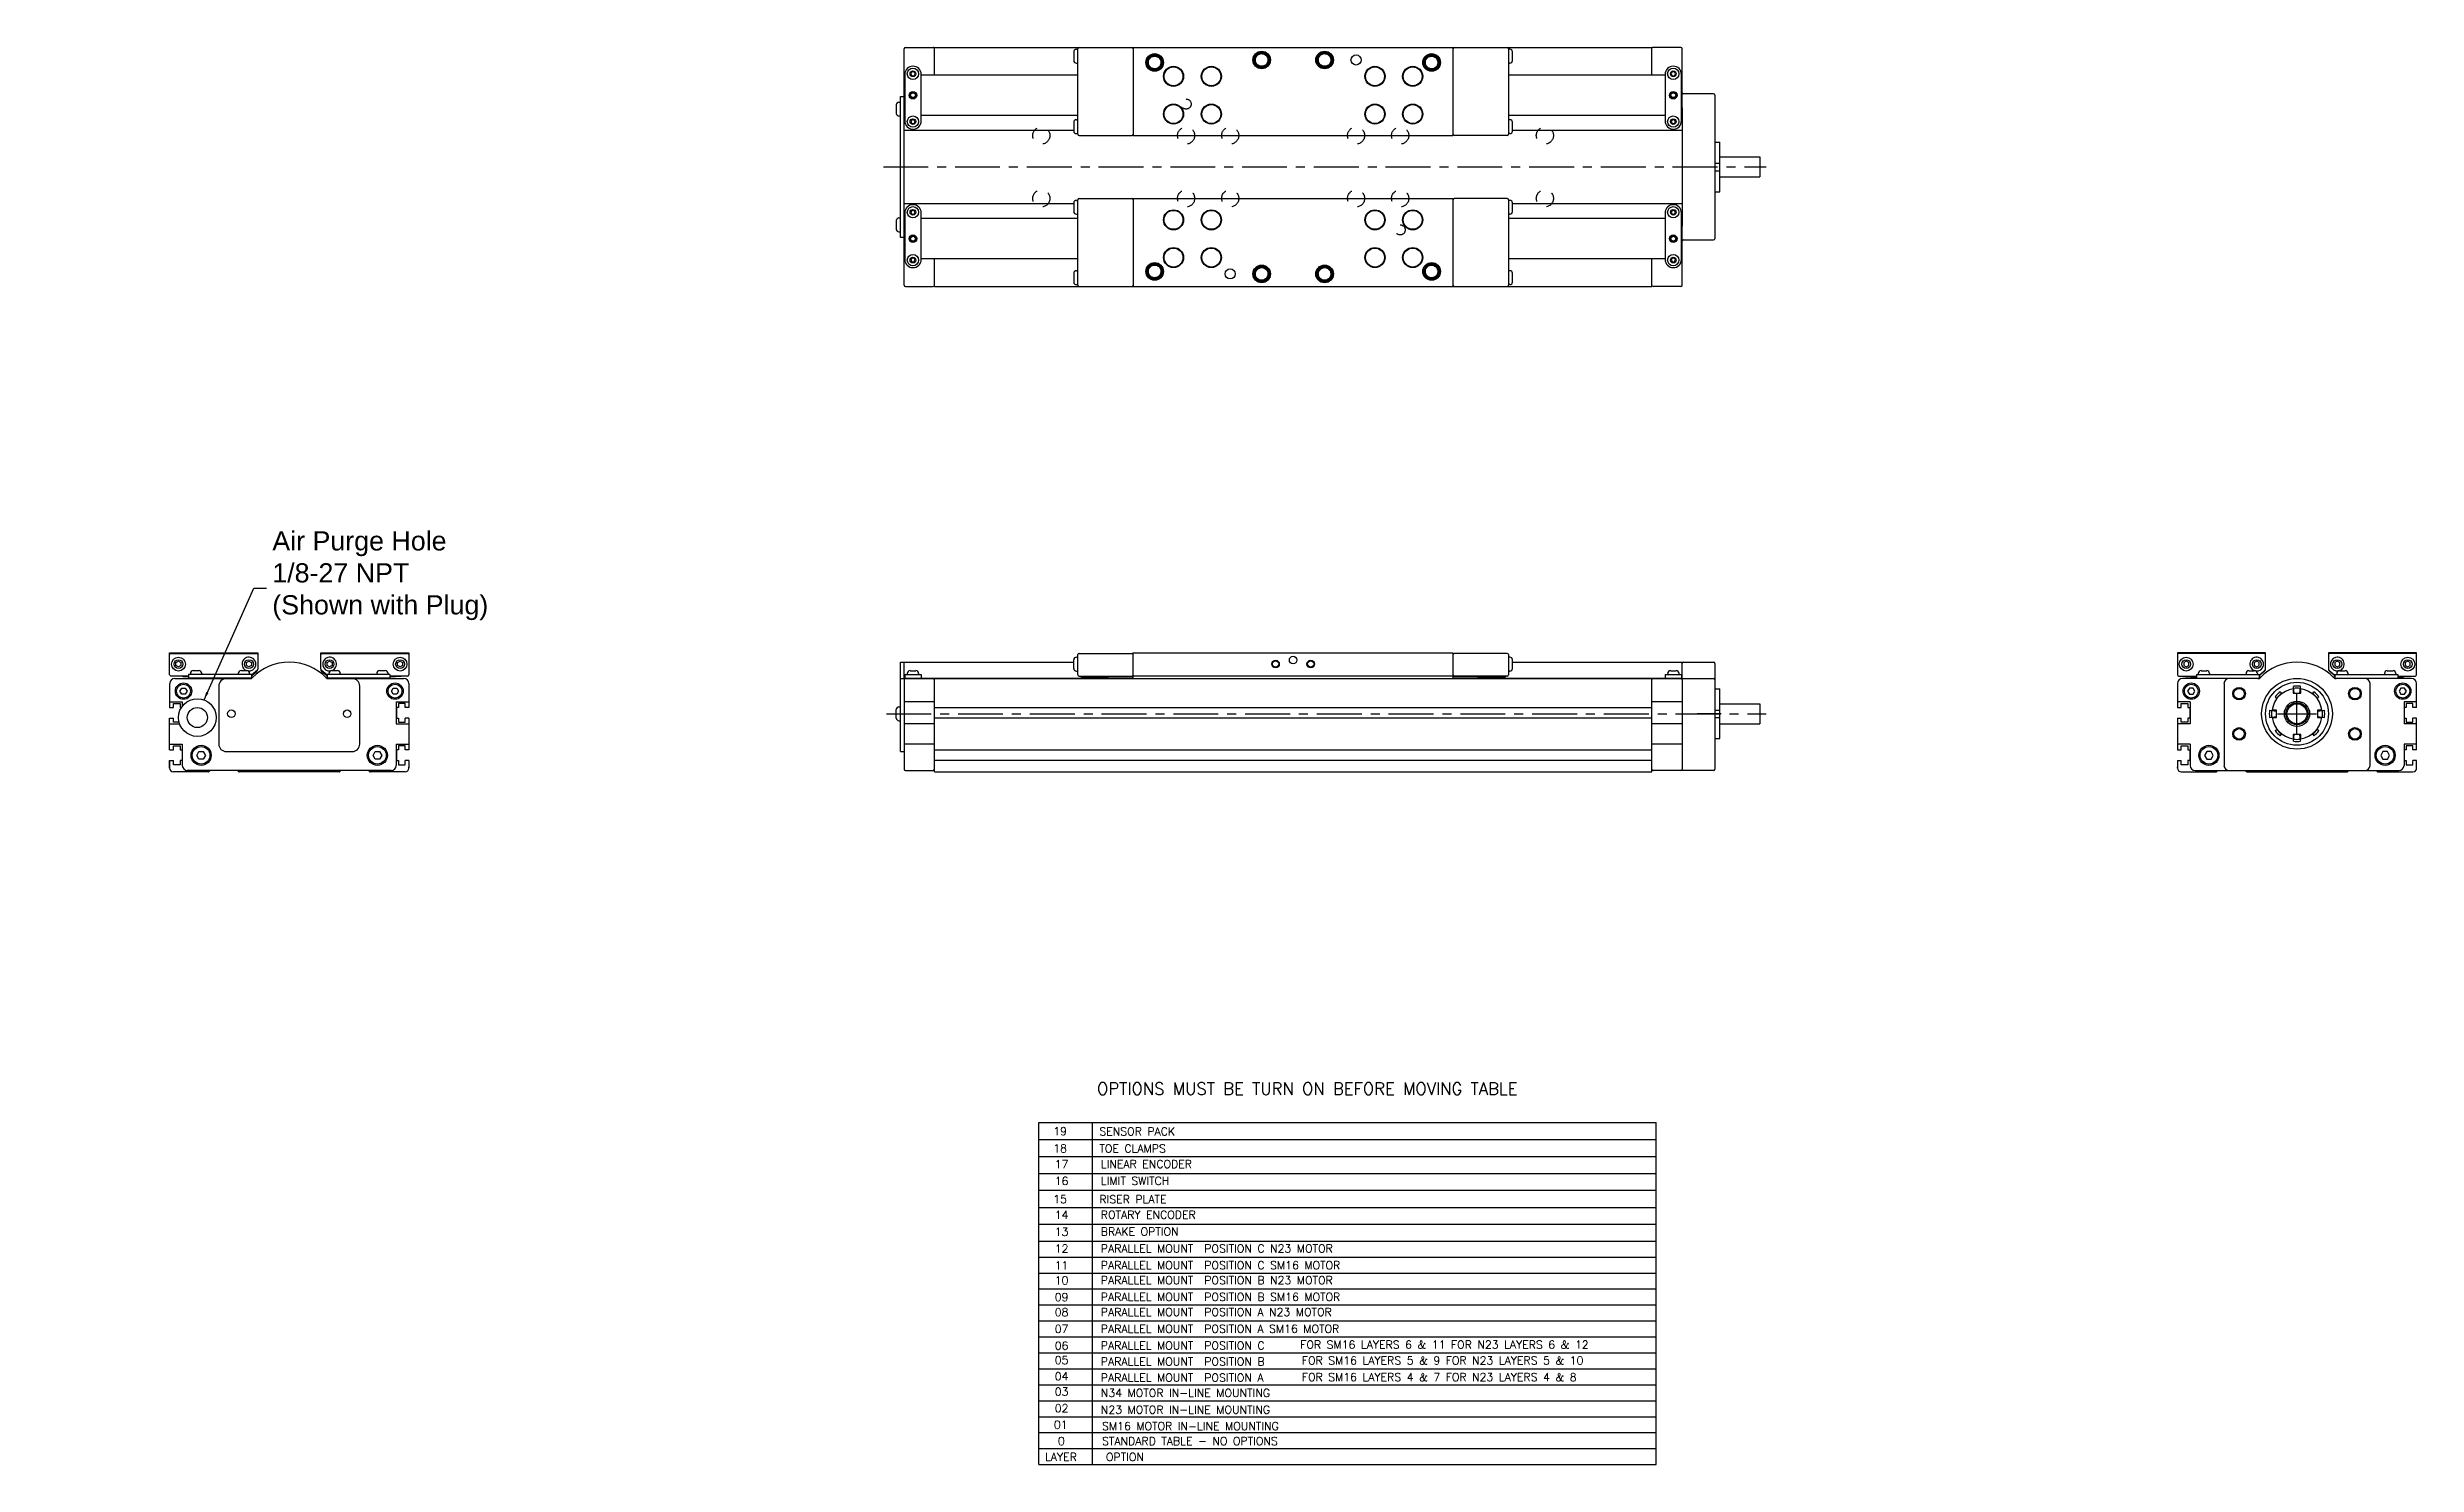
# Model space of a CAD drawing. Extents: x 2.4 to 39.5, y 2.1 to 24.3.
import ezdxf
from ezdxf.enums import TextEntityAlignment as Align

# ---------------------------------------------------------------- set-up
doc = ezdxf.new("R2010")
doc.units = 0
doc.header["$LTSCALE"] = 1.87
doc.header["$MEASUREMENT"] = 0
doc.linetypes.add('CENTER', pattern=[0.6, 0.375, -0.075, 0.075, -0.075])
doc.linetypes.add('HIDDEN', pattern=[0.2, 0.1, -0.1])
doc.layers.get('0').update_dxf_attribs({"linetype": 'CONTINUOUS'})
doc.styles.add('ROMANS', font='ROMANS')
doc.dimstyles.get("Standard").update_dxf_attribs({"dimtxt": 0.18, "dimasz": 0.18, "dimexe": 0.18, "dimexo": 0.0625, "dimgap": 0.09, "dimtad": 0, "dimtih": 1, "dimtoh": 1, "dimdec": 4, "dimzin": 0, "dimtxsty": 'STANDARD', "dimcen": 0.09, "dimazin": 3, "dimtfac": 1, "dimtdec": 4, "dimtofl": 0, "dimtmove": 0, "dimatfit": 3, "dimtolj": 1, "dimtzin": 0})

msp = doc.modelspace()

# ---------------------------------------------------------------- texts
at = {"style": 'ROMANS'}
for s, height, p in [('OPTIONS MUST BE TURN ON BEFORE MOVING TABLE', 0.188, (18.828, 7.879)), ('TOE CLAMPS', 0.125, (18.865, 6.974)), ('SENSOR PACK', 0.125, (18.865, 7.242)), ('LINEAR ENCODER', 0.125, (18.888, 6.732)), ('RISER PLATE', 0.125, (18.865, 6.18)), ('LIMIT SWITCH', 0.125, (18.888, 6.469)), ('ROTARY ENCODER', 0.125, (18.888, 5.938)), ('BRAKE OPTION', 0.125, (18.888, 5.675)), ('PARALLEL MOUNT  POSITION C N23 MOTOR', 0.125, (18.888, 5.411)), ('PARALLEL MOUNT  POSITION C SM16 MOTOR', 0.125, (18.888, 5.149)), ('PARALLEL MOUNT  POSITION B N23 MOTOR', 0.125, (18.888, 4.915)), ('PARALLEL MOUNT  POSITION B SM16 MOTOR', 0.125, (18.888, 4.653)), ('PARALLEL MOUNT  POSITION A N23 MOTOR', 0.125, (18.888, 4.417)), ('PARALLEL MOUNT  POSITION A SM16 MOTOR', 0.125, (18.888, 4.155)), ('PARALLEL MOUNT  POSITION C', 0.125, (18.888, 3.893)), ('PARALLEL MOUNT  POSITION B', 0.125, (18.888, 3.643)), ('FOR SM16 LAYERS 6 & 11 FOR N23 LAYERS 6 & 12', 0.125, (22.006, 3.907)), ('FOR SM16 LAYERS 5 & 9 FOR N23 LAYERS 5 & 10', 0.125, (22.031, 3.659)), ('PARALLEL MOUNT  POSITION A', 0.125, (18.888, 3.391)), ('FOR SM16 LAYERS 4 & 7 FOR N23 LAYERS 4 & 8', 0.125, (22.031, 3.399)), ('N34 MOTOR IN-LINE MOUNTING', 0.125, (18.888, 3.151)), ('N23 MOTOR IN-LINE MOUNTING', 0.125, (18.888, 2.89)), ('SM16 MOTOR IN-LINE MOUNTING', 0.125, (18.907, 2.633)), ('LAYER', 0.125, (18.015, 2.15)), ('STANDARD TABLE - NO OPTIONS', 0.125, (18.907, 2.399)), ('OPTION', 0.125, (18.968, 2.15))]:
    msp.add_text(s, height=height, dxfattribs=at).set_placement(p)
for s, p in [('19', (18.251, 7.244)), ('18', (18.251, 6.976)), ('17', (18.274, 6.73)), ('15', (18.251, 6.182)), ('16', (18.274, 6.467)), ('14', (18.274, 5.936)), ('13', (18.274, 5.672)), ('12', (18.274, 5.409)), ('11', (18.274, 5.147)), ('10', (18.274, 4.912)), ('09', (18.274, 4.65)), ('08', (18.274, 4.415)), ('07', (18.274, 4.153)), ('06', (18.274, 3.891)), ('05', (18.274, 3.665)), ('04', (18.274, 3.412)), ('03', (18.274, 3.172)), ('02', (18.274, 2.912)), ('01', (18.261, 2.654)), ('0', (18.271, 2.399))]:
    msp.add_text(s, height=0.125, dxfattribs=at).set_placement(p, align=Align.CENTER)
at = {"insert": (5.932, 15.995), "char_height": 0.3, "attachment_point": 4}
msp.add_mtext('{\\fArial|b0|i0|c0|p34;Air Purge Hole\\P1/8-27 NPT\\P(Shown with Plug)}', dxfattribs=at)

# ---------------------------------------------------------------- linework, layer by layer
for p, q in [((15.813, 20.538), (15.813, 24.238)), ((15.832, 24.258), (16.265, 24.258)), ((16.285, 23.825), (16.285, 24.258)), ((16.285, 24.258), (27.506, 24.258)), ((18.464, 24.189), (18.464, 24.051)), ((18.506, 24.229), (18.529, 24.229)), ((18.529, 22.9), (18.529, 24.238)), ((19.395, 24.258), (19.395, 22.88)), ((24.395, 24.258), (24.395, 22.88)), ((25.262, 24.238), (25.262, 22.9)), ((25.285, 24.229), (25.262, 24.229)), ((25.326, 24.051), (25.326, 24.189)), ((27.506, 23.825), (27.506, 24.258)), ((27.958, 24.258), (27.525, 24.258)), ((27.978, 23.316), (27.978, 24.238)), ((15.823, 23.835), (15.823, 23.107)), ((15.933, 23.874), (15.916, 23.845)), ((15.916, 23.845), (15.933, 23.815)), ((15.968, 23.874), (15.933, 23.874)), ((15.933, 23.815), (15.968, 23.815)), ((15.951, 23.963), (15.95, 23.963)), ((15.985, 23.845), (15.968, 23.874)), ((15.968, 23.815), (15.985, 23.845)), ((16.078, 23.107), (16.078, 23.835)), ((18.529, 23.825), (16.078, 23.825)), ((18.506, 24.012), (18.529, 24.012)), ((19.612, 24.022), (19.632, 24.022)), ((21.285, 24.061), (21.305, 24.061)), ((22.269, 24.061), (22.289, 24.061)), ((23.943, 24.022), (23.962, 24.022)), ((25.285, 24.012), (25.262, 24.012)), ((27.712, 23.825), (25.262, 23.825)), ((27.712, 23.835), (27.712, 23.107)), ((27.823, 23.874), (27.806, 23.845)), ((27.806, 23.845), (27.823, 23.815)), ((27.857, 23.874), (27.823, 23.874)), ((27.823, 23.815), (27.857, 23.815)), ((27.84, 23.963), (27.84, 23.963)), ((27.874, 23.845), (27.857, 23.874)), ((27.857, 23.815), (27.874, 23.845)), ((27.968, 23.107), (27.968, 23.835)), ((15.689, 23.363), (15.689, 23.225)), ((15.73, 23.402), (15.754, 23.402)), ((15.754, 21.286), (15.754, 23.49)), ((15.754, 23.49), (15.813, 23.49)), ((15.813, 23.705), (15.823, 23.71)), ((27.968, 23.71), (27.978, 23.705)), ((28.47, 23.53), (27.998, 23.53)), ((28.49, 23.51), (28.49, 21.266)), ((15.73, 23.185), (15.754, 23.185)), ((15.823, 23.311), (15.813, 23.316)), ((15.817, 23.313), (15.813, 23.313)), ((15.823, 23.195), (15.813, 23.195)), ((15.933, 23.126), (15.916, 23.097)), ((15.916, 23.097), (15.933, 23.067)), ((15.968, 23.126), (15.933, 23.126)), ((15.933, 23.067), (15.968, 23.067)), ((15.95, 22.979), (15.951, 22.979)), ((15.985, 23.097), (15.968, 23.126)), ((15.968, 23.067), (15.985, 23.097)), ((18.529, 23.195), (16.078, 23.195)), ((18.464, 23.087), (18.464, 22.949)), ((18.506, 23.126), (18.529, 23.126)), ((27.712, 23.195), (25.262, 23.195)), ((25.285, 23.126), (25.262, 23.126)), ((25.326, 22.949), (25.326, 23.087)), ((27.823, 23.126), (27.806, 23.097)), ((27.806, 23.097), (27.823, 23.067)), ((27.857, 23.126), (27.823, 23.126)), ((27.823, 23.067), (27.857, 23.067)), ((27.84, 22.979), (27.84, 22.979)), ((27.874, 23.097), (27.857, 23.126)), ((27.857, 23.067), (27.874, 23.097)), ((27.978, 23.316), (27.968, 23.311)), ((27.978, 23.195), (27.968, 23.195)), ((27.978, 23.313), (27.978, 21.463)), ((15.813, 22.961), (18.464, 22.961)), ((18.506, 22.91), (18.529, 22.91)), ((18.549, 22.88), (19.376, 22.88)), ((19.395, 22.88), (24.395, 22.88)), ((25.242, 22.88), (24.415, 22.88)), ((25.285, 22.91), (25.262, 22.91)), ((25.326, 22.961), (27.978, 22.961)), ((28.49, 22.777), (28.568, 22.777)), ((28.568, 21.999), (28.568, 22.777)), ((28.49, 22.447), (28.568, 22.447)), ((28.49, 22.329), (28.568, 22.329)), ((28.568, 22.546), (29.194, 22.546)), ((28.568, 22.231), (29.194, 22.231)), ((29.194, 22.546), (29.194, 22.231)), ((18.506, 21.866), (18.529, 21.866)), ((18.529, 20.538), (18.529, 21.876)), ((18.549, 21.896), (19.376, 21.896)), ((19.395, 21.896), (19.395, 20.518)), ((19.395, 21.896), (24.395, 21.896)), ((24.395, 21.896), (24.395, 20.518)), ((25.242, 21.896), (24.415, 21.896)), ((25.262, 21.876), (25.262, 20.538)), ((25.285, 21.866), (25.262, 21.866)), ((28.49, 21.999), (28.568, 21.999)), ((15.689, 21.551), (15.689, 21.414)), ((15.73, 21.591), (15.754, 21.591)), ((15.813, 21.815), (18.464, 21.815)), ((15.823, 21.581), (15.813, 21.581)), ((15.823, 21.67), (15.823, 20.941)), ((15.933, 21.709), (15.916, 21.679)), ((15.916, 21.679), (15.933, 21.65)), ((15.968, 21.709), (15.933, 21.709)), ((15.933, 21.65), (15.968, 21.65)), ((15.951, 21.798), (15.95, 21.798)), ((15.985, 21.679), (15.968, 21.709)), ((15.968, 21.65), (15.985, 21.679)), ((16.078, 20.941), (16.078, 21.67)), ((18.529, 21.581), (16.078, 21.581)), ((18.464, 21.827), (18.464, 21.689)), ((18.506, 21.65), (18.529, 21.65)), ((25.285, 21.65), (25.262, 21.65)), ((27.712, 21.581), (25.262, 21.581)), ((25.326, 21.689), (25.326, 21.827)), ((25.326, 21.815), (27.978, 21.815)), ((27.712, 21.67), (27.712, 20.941)), ((27.823, 21.709), (27.806, 21.679)), ((27.806, 21.679), (27.823, 21.65)), ((27.857, 21.709), (27.823, 21.709)), ((27.823, 21.65), (27.857, 21.65)), ((27.84, 21.798), (27.84, 21.798)), ((27.874, 21.679), (27.857, 21.709)), ((27.857, 21.65), (27.874, 21.679)), ((27.968, 20.941), (27.968, 21.67)), ((27.978, 21.581), (27.968, 21.581)), ((15.73, 21.374), (15.754, 21.374)), ((15.813, 21.286), (15.754, 21.286)), ((15.813, 21.461), (15.823, 21.466)), ((15.817, 21.463), (15.813, 21.463)), ((27.968, 21.466), (27.978, 21.461)), ((27.978, 20.538), (27.978, 21.461)), ((27.998, 21.246), (28.47, 21.246)), ((15.823, 21.066), (15.813, 21.071)), ((15.933, 20.961), (15.916, 20.931)), ((15.916, 20.931), (15.933, 20.902)), ((15.968, 20.961), (15.933, 20.961)), ((15.933, 20.902), (15.968, 20.902)), ((15.95, 20.813), (15.951, 20.813)), ((15.985, 20.931), (15.968, 20.961)), ((15.968, 20.902), (15.985, 20.931)), ((18.529, 20.951), (16.078, 20.951)), ((16.285, 20.518), (16.285, 20.951)), ((18.506, 20.764), (18.529, 20.764)), ((19.612, 20.754), (19.632, 20.754)), ((23.943, 20.754), (23.962, 20.754)), ((27.712, 20.951), (25.262, 20.951)), ((25.285, 20.764), (25.262, 20.764)), ((27.506, 20.518), (27.506, 20.951)), ((27.823, 20.961), (27.806, 20.931)), ((27.806, 20.931), (27.823, 20.902)), ((27.857, 20.961), (27.823, 20.961)), ((27.823, 20.902), (27.857, 20.902)), ((27.84, 20.813), (27.84, 20.813)), ((27.874, 20.931), (27.857, 20.961)), ((27.857, 20.902), (27.874, 20.931)), ((27.978, 21.071), (27.968, 21.066)), ((15.832, 20.518), (16.265, 20.518)), ((16.285, 20.518), (27.506, 20.518)), ((18.464, 20.725), (18.464, 20.587)), ((18.506, 20.548), (18.529, 20.548)), ((21.285, 20.715), (21.305, 20.715)), ((22.269, 20.715), (22.289, 20.715)), ((25.285, 20.548), (25.262, 20.548)), ((25.326, 20.587), (25.326, 20.725)), ((27.958, 20.518), (27.525, 20.518)), ((4.327, 14.791), (5.705, 14.791)), ((4.327, 14.446), (4.327, 14.791)), ((4.347, 14.781), (5.685, 14.781)), ((4.426, 14.636), (4.465, 14.659)), ((4.426, 14.591), (4.426, 14.636)), ((4.465, 14.568), (4.426, 14.591)), ((4.465, 14.659), (4.504, 14.636)), ((4.504, 14.591), (4.465, 14.568)), ((4.504, 14.636), (4.504, 14.591)), ((5.607, 14.451), (4.622, 14.451)), ((4.622, 14.451), (4.622, 14.392)), ((4.652, 14.467), (4.652, 14.451)), ((4.786, 14.51), (4.695, 14.51)), ((4.829, 14.467), (4.829, 14.451)), ((5.4, 14.467), (5.4, 14.451)), ((5.534, 14.51), (5.443, 14.51)), ((5.528, 14.636), (5.567, 14.659)), ((5.528, 14.591), (5.528, 14.636)), ((5.567, 14.568), (5.528, 14.591)), ((5.567, 14.659), (5.607, 14.636)), ((5.607, 14.591), (5.567, 14.568)), ((5.577, 14.467), (5.577, 14.451)), ((5.607, 14.636), (5.607, 14.591)), ((5.698, 14.519), (5.607, 14.442)), ((5.607, 14.451), (5.607, 14.393)), ((5.611, 14.436), (5.691, 14.503)), ((5.705, 14.791), (5.705, 14.534)), ((6.689, 14.791), (8.067, 14.791)), ((6.689, 14.534), (6.689, 14.791)), ((6.788, 14.442), (6.696, 14.519)), ((6.703, 14.503), (6.783, 14.437)), ((6.709, 14.781), (8.048, 14.781)), ((6.788, 14.636), (6.827, 14.659)), ((6.788, 14.591), (6.788, 14.636)), ((6.827, 14.568), (6.788, 14.591)), ((7.772, 14.451), (6.788, 14.451)), ((6.788, 14.451), (6.788, 14.393)), ((6.817, 14.467), (6.817, 14.451)), ((6.827, 14.659), (6.867, 14.636)), ((6.867, 14.591), (6.827, 14.568)), ((6.951, 14.51), (6.861, 14.51)), ((6.867, 14.636), (6.867, 14.591)), ((6.994, 14.467), (6.994, 14.451)), ((7.565, 14.467), (7.565, 14.451)), ((7.699, 14.51), (7.609, 14.51)), ((7.743, 14.467), (7.743, 14.451)), ((7.772, 14.451), (7.772, 14.392)), ((7.89, 14.636), (7.93, 14.659)), ((7.89, 14.591), (7.89, 14.636)), ((7.93, 14.568), (7.89, 14.591)), ((7.93, 14.659), (7.969, 14.636)), ((7.969, 14.591), (7.93, 14.568)), ((7.969, 14.636), (7.969, 14.591)), ((8.067, 14.791), (8.067, 14.446)), ((15.754, 13.245), (15.754, 14.643)), ((15.754, 14.643), (18.464, 14.643)), ((15.813, 14.375), (15.813, 14.643)), ((15.823, 14.451), (15.823, 14.392)), ((15.823, 14.451), (16.078, 14.451)), ((15.862, 14.467), (15.862, 14.451)), ((15.905, 14.51), (15.996, 14.51)), ((16.039, 14.467), (16.039, 14.451)), ((16.078, 14.451), (16.078, 14.392)), ((18.464, 14.544), (18.464, 14.682)), ((18.506, 14.722), (18.529, 14.722)), ((18.506, 14.505), (18.529, 14.505)), ((18.529, 14.446), (18.529, 14.761)), ((18.549, 14.781), (19.376, 14.781)), ((19.395, 14.387), (19.395, 14.791)), ((19.395, 14.791), (24.395, 14.791)), ((24.395, 14.791), (24.395, 14.387)), ((25.242, 14.781), (24.415, 14.781)), ((25.262, 14.761), (25.262, 14.446)), ((25.285, 14.722), (25.262, 14.722)), ((25.285, 14.505), (25.262, 14.505)), ((25.326, 14.544), (25.326, 14.682)), ((25.326, 14.643), (27.978, 14.643)), ((27.712, 14.451), (27.968, 14.451)), ((27.712, 14.451), (27.712, 14.392)), ((27.752, 14.467), (27.752, 14.451)), ((27.795, 14.51), (27.886, 14.51)), ((27.929, 14.467), (27.929, 14.451)), ((27.968, 14.451), (27.968, 14.392)), ((27.978, 14.387), (27.978, 14.643)), ((27.998, 14.643), (28.47, 14.643)), ((28.49, 14.623), (28.49, 12.97)), ((35.723, 14.791), (35.723, 14.446)), ((37.101, 14.791), (35.723, 14.791)), ((37.082, 14.781), (35.743, 14.781)), ((35.861, 14.659), (35.822, 14.636)), ((35.822, 14.636), (35.822, 14.591)), ((35.822, 14.591), (35.861, 14.568)), ((35.901, 14.636), (35.861, 14.659)), ((35.861, 14.568), (35.901, 14.591)), ((35.901, 14.591), (35.901, 14.636)), ((36.019, 14.451), (36.019, 14.392)), ((36.019, 14.451), (37.003, 14.451)), ((36.048, 14.467), (36.048, 14.451)), ((36.092, 14.51), (36.182, 14.51)), ((36.225, 14.467), (36.225, 14.451)), ((36.796, 14.467), (36.796, 14.451)), ((36.84, 14.51), (36.93, 14.51)), ((36.964, 14.659), (36.924, 14.636)), ((36.924, 14.636), (36.924, 14.591)), ((36.924, 14.591), (36.964, 14.568)), ((37.003, 14.636), (36.964, 14.659)), ((36.964, 14.568), (37.003, 14.591)), ((36.973, 14.467), (36.973, 14.451)), ((37.003, 14.591), (37.003, 14.636)), ((37.003, 14.442), (37.094, 14.519)), ((37.003, 14.451), (37.003, 14.393)), ((37.087, 14.503), (37.008, 14.437)), ((37.101, 14.534), (37.101, 14.791)), ((38.086, 14.791), (38.086, 14.534)), ((39.464, 14.791), (38.086, 14.791)), ((38.093, 14.519), (38.184, 14.442)), ((38.18, 14.436), (38.1, 14.503)), ((39.444, 14.781), (38.105, 14.781)), ((38.223, 14.659), (38.184, 14.636)), ((38.184, 14.636), (38.184, 14.591)), ((38.184, 14.591), (38.223, 14.568)), ((38.184, 14.451), (38.184, 14.393)), ((38.184, 14.451), (39.168, 14.451)), ((38.214, 14.467), (38.214, 14.451)), ((38.263, 14.636), (38.223, 14.659)), ((38.223, 14.568), (38.263, 14.591)), ((38.257, 14.51), (38.347, 14.51)), ((38.263, 14.591), (38.263, 14.636)), ((38.391, 14.467), (38.391, 14.451)), ((38.962, 14.467), (38.962, 14.451)), ((39.005, 14.51), (39.095, 14.51)), ((39.139, 14.467), (39.139, 14.451)), ((39.168, 14.451), (39.168, 14.392)), ((39.326, 14.659), (39.286, 14.636)), ((39.286, 14.636), (39.286, 14.591)), ((39.286, 14.591), (39.326, 14.568)), ((39.365, 14.636), (39.326, 14.659)), ((39.326, 14.568), (39.365, 14.591)), ((39.365, 14.591), (39.365, 14.636)), ((39.464, 14.446), (39.464, 14.791)), ((4.327, 14.308), (4.327, 13.933)), ((4.622, 14.426), (4.347, 14.426)), ((4.406, 14.387), (5.591, 14.387)), ((4.487, 14.19), (4.515, 14.239)), ((4.515, 14.141), (4.487, 14.19)), ((4.515, 14.239), (4.572, 14.239)), ((4.572, 14.141), (4.515, 14.141)), ((4.524, 14.426), (4.524, 14.417)), ((4.539, 14.417), (4.524, 14.417)), ((4.539, 14.426), (4.539, 14.412)), ((4.622, 14.412), (4.539, 14.412)), ((4.572, 14.239), (4.601, 14.19)), ((4.601, 14.19), (4.572, 14.141)), ((5.605, 14.392), (4.622, 14.392)), ((4.691, 14.392), (4.691, 14.387)), ((4.79, 14.392), (4.79, 14.387)), ((4.881, 14.387), (4.881, 14.392)), ((5.27, 14.387), (5.27, 14.392)), ((5.39, 14.387), (5.39, 14.392)), ((5.439, 14.392), (5.439, 14.387)), ((5.538, 14.392), (5.538, 14.387)), ((5.612, 14.412), (5.607, 14.412)), ((5.609, 14.444), (5.609, 14.412)), ((5.612, 14.412), (5.612, 14.436)), ((6.783, 14.446), (6.783, 14.412)), ((6.783, 14.412), (6.788, 14.412)), ((7.772, 14.392), (6.789, 14.392)), ((6.804, 14.387), (7.989, 14.387)), ((6.857, 14.392), (6.857, 14.387)), ((6.955, 14.392), (6.955, 14.387)), ((7.004, 14.387), (7.004, 14.392)), ((7.125, 14.387), (7.125, 14.392)), ((7.514, 14.387), (7.514, 14.392)), ((7.605, 14.392), (7.605, 14.387)), ((7.703, 14.392), (7.703, 14.387)), ((8.048, 14.426), (7.772, 14.426)), ((7.856, 14.412), (7.772, 14.412)), ((7.794, 14.19), (7.822, 14.239)), ((7.822, 14.141), (7.794, 14.19)), ((7.822, 14.239), (7.879, 14.239)), ((7.879, 14.141), (7.822, 14.141)), ((7.853, 14.426), (7.853, 14.412)), ((7.856, 14.412), (7.856, 14.418)), ((7.87, 14.419), (7.87, 14.417)), ((7.879, 14.239), (7.908, 14.19)), ((7.908, 14.19), (7.879, 14.141)), ((7.963, 14.423), (7.954, 14.422)), ((8.067, 14.308), (8.067, 13.933)), ((15.754, 14.387), (28.47, 14.387)), ((15.813, 14.392), (18.897, 14.392)), ((15.813, 14.367), (15.813, 12.97)), ((15.901, 14.392), (15.901, 14.387)), ((16, 14.392), (16, 14.387)), ((16.049, 14.387), (16.049, 14.392)), ((16.285, 12.928), (16.285, 14.387)), ((18.549, 14.426), (19.376, 14.426)), ((18.573, 14.426), (18.573, 14.412)), ((18.573, 14.412), (19.383, 14.412)), ((19.007, 14.412), (19.004, 14.411)), ((19.022, 14.412), (19.006, 14.406)), ((19.383, 14.412), (19.383, 14.428)), ((24.395, 14.426), (19.395, 14.426)), ((24.408, 14.412), (24.408, 14.428)), ((24.408, 14.412), (25.218, 14.412)), ((25.242, 14.426), (24.415, 14.426)), ((24.778, 14.406), (24.762, 14.412)), ((24.78, 14.411), (24.777, 14.412)), ((24.887, 14.392), (27.978, 14.392)), ((25.218, 14.426), (25.218, 14.412)), ((27.506, 12.928), (27.506, 14.387)), ((27.742, 14.387), (27.742, 14.392)), ((27.791, 14.392), (27.791, 14.387)), ((27.889, 14.392), (27.889, 14.387)), ((27.978, 14.367), (27.978, 12.97)), ((28.49, 14.225), (28.568, 14.225)), ((28.568, 13.447), (28.568, 14.225)), ((35.723, 14.308), (35.723, 13.933)), ((35.743, 14.426), (36.019, 14.426)), ((36.987, 14.387), (35.802, 14.387)), ((35.827, 14.423), (35.837, 14.422)), ((35.912, 14.239), (35.883, 14.19)), ((35.883, 14.19), (35.912, 14.141)), ((35.968, 14.239), (35.912, 14.239)), ((35.912, 14.141), (35.968, 14.141)), ((35.92, 14.419), (35.92, 14.417)), ((35.935, 14.412), (35.935, 14.418)), ((35.935, 14.412), (36.019, 14.412)), ((35.938, 14.426), (35.938, 14.412)), ((35.997, 14.19), (35.968, 14.239)), ((35.968, 14.141), (35.997, 14.19)), ((36.019, 14.392), (37.001, 14.392)), ((36.088, 14.392), (36.088, 14.387)), ((36.186, 14.392), (36.186, 14.387)), ((36.277, 14.387), (36.277, 14.392)), ((36.452, 14.308), (36.452, 13.029)), ((36.666, 14.387), (36.666, 14.392)), ((36.786, 14.387), (36.786, 14.392)), ((36.836, 14.392), (36.836, 14.387)), ((36.934, 14.392), (36.934, 14.387)), ((37.008, 14.412), (37.003, 14.412)), ((37.008, 14.446), (37.008, 14.412)), ((37.25, 14.099), (37.281, 14.075)), ((37.33, 14.179), (37.354, 14.148)), ((37.534, 14.225), (37.534, 14.159)), ((37.534, 14.159), (37.653, 14.159)), ((37.551, 14.159), (37.537, 14.265)), ((37.636, 14.159), (37.65, 14.265)), ((37.653, 14.159), (37.653, 14.225)), ((37.833, 14.148), (37.857, 14.179)), ((37.906, 14.075), (37.937, 14.099)), ((38.179, 14.412), (38.179, 14.436)), ((38.179, 14.412), (38.184, 14.412)), ((38.182, 14.444), (38.182, 14.412)), ((38.186, 14.392), (39.168, 14.392)), ((39.385, 14.387), (38.2, 14.387)), ((38.253, 14.392), (38.253, 14.387)), ((38.351, 14.392), (38.351, 14.387)), ((38.401, 14.387), (38.401, 14.392)), ((38.521, 14.387), (38.521, 14.392)), ((38.735, 13.029), (38.735, 14.308)), ((38.91, 14.387), (38.91, 14.392)), ((39.001, 14.392), (39.001, 14.387)), ((39.099, 14.392), (39.099, 14.387)), ((39.168, 14.426), (39.444, 14.426)), ((39.168, 14.412), (39.252, 14.412)), ((39.219, 14.239), (39.19, 14.19)), ((39.19, 14.19), (39.219, 14.141)), ((39.275, 14.239), (39.219, 14.239)), ((39.219, 14.141), (39.275, 14.141)), ((39.252, 14.426), (39.252, 14.412)), ((39.252, 14.417), (39.267, 14.417)), ((39.267, 14.426), (39.267, 14.417)), ((39.304, 14.19), (39.275, 14.239)), ((39.275, 14.141), (39.304, 14.19)), ((39.464, 13.933), (39.464, 14.308)), ((4.327, 14.021), (4.524, 14.021)), ((4.327, 13.27), (4.327, 13.768)), ((4.524, 14.021), (4.524, 13.954)), ((7.87, 14.021), (8.067, 14.021)), ((7.87, 14.021), (7.87, 13.678)), ((8.067, 13.768), (8.067, 13.27)), ((15.689, 13.767), (15.689, 13.905)), ((15.73, 13.944), (15.754, 13.944)), ((15.73, 13.728), (15.754, 13.728)), ((16.285, 14.021), (15.813, 14.021)), ((16.285, 13.932), (27.506, 13.932)), ((27.506, 13.767), (16.285, 13.767)), ((27.978, 14.021), (27.506, 14.021)), ((28.49, 13.895), (28.568, 13.895)), ((28.49, 13.777), (28.568, 13.777)), ((28.568, 13.993), (29.194, 13.993)), ((29.194, 13.993), (29.194, 13.678)), ((35.92, 14.021), (35.723, 14.021)), ((35.723, 13.768), (35.723, 13.27)), ((35.92, 14.021), (35.92, 13.678)), ((37.164, 13.892), (37.271, 13.878)), ((37.164, 13.779), (37.271, 13.793)), ((37.271, 13.895), (37.204, 13.895)), ((37.204, 13.777), (37.271, 13.777)), ((37.271, 13.777), (37.271, 13.895)), ((37.533, 14.023), (37.533, 14.003)), ((37.533, 14.003), (37.653, 14.003)), ((37.653, 14.023), (37.653, 14.003)), ((37.983, 13.895), (37.916, 13.895)), ((37.916, 13.895), (37.916, 13.777)), ((37.916, 13.878), (38.023, 13.892)), ((37.916, 13.793), (38.023, 13.779)), ((37.916, 13.777), (37.983, 13.777)), ((39.464, 14.021), (39.267, 14.021)), ((39.267, 14.021), (39.267, 13.678)), ((39.464, 13.27), (39.464, 13.768)), ((4.327, 13.678), (4.482, 13.678)), ((4.327, 13.359), (4.524, 13.359)), ((4.524, 13.359), (4.524, 13.029)), ((7.87, 13.678), (8.067, 13.678)), ((7.87, 13.359), (7.87, 13.029)), ((7.87, 13.359), (8.067, 13.359)), ((16.285, 13.678), (15.813, 13.678)), ((16.285, 13.359), (15.813, 13.359)), ((27.978, 13.678), (27.506, 13.678)), ((27.978, 13.359), (27.506, 13.359)), ((28.49, 13.447), (28.568, 13.447)), ((28.568, 13.678), (29.194, 13.678)), ((35.92, 13.678), (35.723, 13.678)), ((35.92, 13.359), (35.723, 13.359)), ((35.92, 13.359), (35.92, 13.029)), ((37.25, 13.572), (37.281, 13.596)), ((37.33, 13.492), (37.354, 13.524)), ((37.653, 13.513), (37.534, 13.513)), ((37.534, 13.513), (37.534, 13.447)), ((37.537, 13.406), (37.551, 13.513)), ((37.65, 13.406), (37.636, 13.513)), ((37.653, 13.447), (37.653, 13.513)), ((37.833, 13.524), (37.857, 13.492)), ((37.906, 13.596), (37.937, 13.572)), ((39.464, 13.678), (39.267, 13.678)), ((39.464, 13.359), (39.267, 13.359)), ((39.267, 13.359), (39.267, 13.029)), ((4.327, 12.987), (4.327, 13.105)), ((4.327, 13.105), (4.327, 12.987)), ((4.327, 12.987), (4.327, 13.002)), ((4.327, 12.987), (4.327, 13.002)), ((4.751, 13.186), (4.785, 13.245)), ((4.785, 13.127), (4.751, 13.186)), ((4.785, 13.245), (4.853, 13.245)), ((4.853, 13.127), (4.785, 13.127)), ((4.853, 13.245), (4.887, 13.186)), ((4.887, 13.186), (4.853, 13.127)), ((7.507, 13.186), (7.541, 13.245)), ((7.541, 13.127), (7.507, 13.186)), ((7.541, 13.245), (7.609, 13.245)), ((7.609, 13.127), (7.541, 13.127)), ((7.609, 13.245), (7.643, 13.186)), ((7.643, 13.186), (7.609, 13.127)), ((8.067, 13.105), (8.067, 12.987)), ((8.067, 12.987), (8.067, 13.002)), ((15.754, 13.245), (15.813, 13.245)), ((16.285, 13.271), (27.506, 13.271)), ((27.506, 13.105), (16.285, 13.105)), ((35.723, 13.105), (35.723, 12.987)), ((35.723, 12.987), (35.723, 13.002)), ((36.181, 13.245), (36.147, 13.186)), ((36.147, 13.186), (36.181, 13.127)), ((36.25, 13.245), (36.181, 13.245)), ((36.181, 13.127), (36.25, 13.127)), ((36.284, 13.186), (36.25, 13.245)), ((36.25, 13.127), (36.284, 13.186)), ((38.937, 13.245), (38.903, 13.186)), ((38.903, 13.186), (38.937, 13.127)), ((39.006, 13.245), (38.937, 13.245)), ((38.937, 13.127), (39.006, 13.127)), ((39.04, 13.186), (39.006, 13.245)), ((39.006, 13.127), (39.04, 13.186)), ((39.464, 12.987), (39.464, 13.105)), ((39.464, 12.987), (39.464, 13.002)), ((4.929, 12.928), (4.386, 12.928)), ((7.792, 12.95), (4.603, 12.95)), ((4.943, 12.934), (4.959, 12.95)), ((5.388, 12.95), (5.404, 12.934)), ((6.976, 12.928), (5.418, 12.928)), ((6.99, 12.934), (7.006, 12.95)), ((7.435, 12.95), (7.451, 12.934)), ((8.008, 12.928), (7.465, 12.928)), ((15.832, 12.95), (16.265, 12.95)), ((16.285, 12.928), (27.506, 12.928)), ((28.47, 12.95), (27.525, 12.95)), ((35.782, 12.928), (36.325, 12.928)), ((35.999, 12.95), (39.188, 12.95)), ((36.355, 12.95), (36.339, 12.934)), ((36.8, 12.934), (36.784, 12.95)), ((36.814, 12.928), (38.373, 12.928)), ((38.403, 12.95), (38.387, 12.934)), ((38.848, 12.934), (38.832, 12.95)), ((38.861, 12.928), (39.405, 12.928)), ((17.917, 2.093), (17.917, 7.446)), ((17.917, 7.446), (27.57, 7.446)), ((18.758, 2.093), (18.758, 7.446)), ((27.57, 2.093), (27.57, 7.446)), ((17.917, 7.178), (27.57, 7.178)), ((17.917, 6.91), (27.57, 6.91)), ((17.917, 6.647), (27.57, 6.647)), ((17.917, 6.384), (27.57, 6.384)), ((17.917, 6.116), (27.57, 6.116)), ((17.917, 5.853), (27.57, 5.853)), ((17.917, 5.589), (27.57, 5.589)), ((17.917, 5.339), (27.57, 5.339)), ((17.917, 5.089), (27.57, 5.089)), ((17.917, 4.843), (27.57, 4.843)), ((17.917, 4.593), (27.57, 4.593)), ((17.917, 4.343), (27.57, 4.343)), ((17.917, 4.093), (27.57, 4.093)), ((17.917, 3.843), (27.57, 3.843)), ((17.917, 3.593), (27.57, 3.593)), ((17.917, 3.343), (27.57, 3.343)), ((17.917, 3.093), (27.57, 3.093)), ((17.917, 2.843), (27.57, 2.843)), ((17.917, 2.593), (27.57, 2.593)), ((17.917, 2.343), (27.57, 2.343)), ((17.917, 2.093), (27.57, 2.093))]:
    msp.add_line(p, q)
at = {"color": 2, "linetype": 'CENTER'}
for p, q in [((15.488, 22.388), (29.294, 22.388)), ((37.593, 13.53), (37.593, 14.142)), ((15.535, 13.836), (29.294, 13.836)), ((37.287, 13.836), (37.899, 13.836))]:
    msp.add_line(p, q, dxfattribs=at)
at = {"color": 7, "linetype": 'CONTINUOUS'}
for p, q in [((5.095, 14.269), (5.095, 13.363)), ((7.3, 13.363), (7.3, 14.269)), ((4.327, 13.933), (4.386, 13.933)), ((4.327, 13.768), (4.386, 13.768)), ((4.386, 13.933), (4.386, 13.998)), ((4.386, 13.998), (4.489, 13.998)), ((4.386, 13.703), (4.386, 13.768)), ((4.489, 13.998), (4.489, 13.933)), ((4.489, 13.933), (4.51, 13.933)), ((7.874, 13.933), (7.874, 13.768)), ((7.906, 13.933), (7.874, 13.933)), ((7.874, 13.768), (7.906, 13.768)), ((7.906, 13.998), (7.906, 13.933)), ((8.008, 13.998), (7.906, 13.998)), ((7.906, 13.768), (7.906, 13.703)), ((8.008, 13.933), (8.008, 13.998)), ((8.067, 13.933), (8.008, 13.933)), ((8.067, 13.768), (8.008, 13.768)), ((8.008, 13.703), (8.008, 13.768)), ((35.723, 13.933), (35.783, 13.933)), ((35.723, 13.768), (35.783, 13.768)), ((35.783, 13.998), (35.885, 13.998)), ((35.783, 13.933), (35.783, 13.998)), ((35.783, 13.703), (35.783, 13.768)), ((35.885, 13.998), (35.885, 13.933)), ((35.885, 13.933), (35.916, 13.933)), ((35.916, 13.768), (35.885, 13.768)), ((35.885, 13.768), (35.885, 13.703)), ((35.916, 13.933), (35.916, 13.768)), ((39.271, 13.933), (39.271, 13.768)), ((39.302, 13.933), (39.271, 13.933)), ((39.271, 13.768), (39.302, 13.768)), ((39.404, 13.998), (39.302, 13.998)), ((39.302, 13.998), (39.302, 13.933)), ((39.302, 13.768), (39.302, 13.703)), ((39.404, 13.933), (39.404, 13.998)), ((39.464, 13.933), (39.404, 13.933)), ((39.404, 13.703), (39.404, 13.768)), ((39.464, 13.768), (39.404, 13.768)), ((4.474, 13.703), (4.386, 13.703)), ((7.906, 13.703), (8.008, 13.703)), ((35.885, 13.703), (35.783, 13.703)), ((39.302, 13.703), (39.404, 13.703)), ((4.327, 13.27), (4.386, 13.27)), ((4.327, 13.105), (4.386, 13.105)), ((4.386, 13.27), (4.386, 13.335)), ((4.386, 13.335), (4.489, 13.335)), ((4.386, 13.04), (4.386, 13.105)), ((4.489, 13.04), (4.386, 13.04)), ((4.489, 13.335), (4.489, 13.27)), ((4.489, 13.27), (4.52, 13.27)), ((4.52, 13.105), (4.489, 13.105)), ((4.489, 13.105), (4.489, 13.04)), ((4.52, 13.27), (4.52, 13.105)), ((5.213, 13.245), (7.182, 13.245)), ((7.906, 13.27), (7.874, 13.27)), ((7.874, 13.27), (7.874, 13.105)), ((7.874, 13.105), (7.906, 13.105)), ((7.906, 13.335), (7.906, 13.27)), ((8.008, 13.335), (7.906, 13.335)), ((7.906, 13.105), (7.906, 13.04)), ((7.906, 13.04), (8.008, 13.04)), ((8.008, 13.27), (8.008, 13.335)), ((8.067, 13.27), (8.008, 13.27)), ((8.067, 13.105), (8.008, 13.105)), ((8.008, 13.04), (8.008, 13.105)), ((35.723, 13.27), (35.783, 13.27)), ((35.723, 13.105), (35.783, 13.105)), ((35.783, 13.27), (35.783, 13.335)), ((35.783, 13.335), (35.885, 13.335)), ((35.783, 13.04), (35.783, 13.105)), ((35.885, 13.04), (35.783, 13.04)), ((35.885, 13.335), (35.885, 13.27)), ((35.885, 13.27), (35.916, 13.27)), ((35.885, 13.105), (35.885, 13.04)), ((35.916, 13.105), (35.885, 13.105)), ((35.916, 13.27), (35.916, 13.105)), ((39.302, 13.27), (39.271, 13.27)), ((39.271, 13.27), (39.271, 13.105)), ((39.271, 13.105), (39.302, 13.105)), ((39.404, 13.335), (39.302, 13.335)), ((39.302, 13.335), (39.302, 13.27)), ((39.302, 13.105), (39.302, 13.04)), ((39.302, 13.04), (39.404, 13.04)), ((39.404, 13.27), (39.404, 13.335)), ((39.464, 13.27), (39.404, 13.27)), ((39.404, 13.04), (39.404, 13.105)), ((39.464, 13.105), (39.404, 13.105))]:
    msp.add_line(p, q, dxfattribs=at)
at = {"color": 2}
msp.add_line((28.59, 13.836), (28.213, 13.836), dxfattribs=at)
for points in [[(19.612, 24.022), (19.613, 24.039), (19.617, 24.055), (19.623, 24.071), (19.631, 24.086), (19.641, 24.1), (19.653, 24.112), (19.667, 24.122), (19.682, 24.13), (19.698, 24.136), (19.714, 24.139), (19.731, 24.14), (19.748, 24.139), (19.765, 24.135), (19.781, 24.129), (19.795, 24.12), (19.809, 24.11), (19.821, 24.098), (19.831, 24.084), (19.838, 24.069), (19.844, 24.053), (19.847, 24.036), (19.848, 24.019)], [(19.622, 24.022), (19.623, 24.038), (19.626, 24.053), (19.632, 24.068), (19.64, 24.082), (19.65, 24.095), (19.661, 24.106), (19.674, 24.115), (19.689, 24.122), (19.704, 24.127), (19.719, 24.13), (19.735, 24.13), (19.751, 24.128), (19.766, 24.124), (19.781, 24.117), (19.795, 24.109), (19.807, 24.099), (19.817, 24.086), (19.825, 24.073), (19.832, 24.058), (19.836, 24.043), (19.838, 24.027), (19.838, 24.011)], [(19.632, 24.022), (19.633, 24.037), (19.636, 24.051), (19.641, 24.065), (19.649, 24.078), (19.658, 24.089), (19.669, 24.099), (19.682, 24.108), (19.695, 24.114), (19.709, 24.118), (19.724, 24.12), (19.739, 24.12), (19.753, 24.118), (19.767, 24.113), (19.781, 24.106), (19.793, 24.098), (19.803, 24.088), (19.812, 24.076), (19.82, 24.063), (19.825, 24.049), (19.828, 24.034), (19.828, 24.019)], [(21.285, 24.061), (21.286, 24.078), (21.29, 24.095), (21.296, 24.111), (21.304, 24.126), (21.314, 24.139), (21.326, 24.151), (21.34, 24.161), (21.355, 24.169), (21.371, 24.175), (21.388, 24.178), (21.405, 24.179), (21.422, 24.178), (21.438, 24.174), (21.454, 24.168), (21.469, 24.16), (21.482, 24.149), (21.494, 24.137), (21.504, 24.123), (21.512, 24.108), (21.517, 24.092), (21.521, 24.075), (21.521, 24.059)], [(21.295, 24.061), (21.296, 24.077), (21.3, 24.093), (21.305, 24.108), (21.313, 24.121), (21.323, 24.134), (21.335, 24.145), (21.348, 24.154), (21.362, 24.161), (21.377, 24.166), (21.393, 24.169), (21.409, 24.169), (21.424, 24.168), (21.44, 24.163), (21.454, 24.157), (21.468, 24.148), (21.48, 24.138), (21.49, 24.126), (21.499, 24.112), (21.505, 24.098), (21.509, 24.082), (21.511, 24.067), (21.511, 24.051)], [(21.305, 24.061), (21.306, 24.076), (21.309, 24.091), (21.315, 24.104), (21.322, 24.117), (21.331, 24.129), (21.342, 24.139), (21.355, 24.147), (21.368, 24.153), (21.382, 24.158), (21.397, 24.16), (21.412, 24.159), (21.427, 24.157), (21.441, 24.152), (21.454, 24.146), (21.466, 24.137), (21.477, 24.127), (21.486, 24.115), (21.493, 24.102), (21.498, 24.088), (21.501, 24.074), (21.502, 24.059)], [(22.269, 24.061), (22.271, 24.078), (22.274, 24.095), (22.28, 24.111), (22.288, 24.126), (22.299, 24.139), (22.311, 24.151), (22.324, 24.161), (22.339, 24.169), (22.355, 24.175), (22.372, 24.178), (22.389, 24.179), (22.406, 24.178), (22.422, 24.174), (22.438, 24.168), (22.453, 24.16), (22.466, 24.149), (22.478, 24.137), (22.488, 24.123), (22.496, 24.108), (22.502, 24.092), (22.505, 24.075), (22.506, 24.059)], [(22.279, 24.061), (22.28, 24.077), (22.284, 24.093), (22.29, 24.108), (22.297, 24.121), (22.307, 24.134), (22.319, 24.145), (22.332, 24.154), (22.346, 24.161), (22.361, 24.166), (22.377, 24.169), (22.393, 24.169), (22.409, 24.168), (22.424, 24.163), (22.439, 24.157), (22.452, 24.148), (22.464, 24.138), (22.474, 24.126), (22.483, 24.112), (22.489, 24.098), (22.494, 24.082), (22.496, 24.067), (22.495, 24.051)], [(22.289, 24.061), (22.29, 24.076), (22.294, 24.091), (22.299, 24.104), (22.306, 24.117), (22.316, 24.129), (22.327, 24.139), (22.339, 24.147), (22.352, 24.153), (22.367, 24.158), (22.381, 24.16), (22.396, 24.159), (22.411, 24.157), (22.425, 24.152), (22.438, 24.146), (22.45, 24.137), (22.461, 24.127), (22.47, 24.115), (22.477, 24.102), (22.482, 24.088), (22.485, 24.074), (22.486, 24.059)], [(23.943, 24.022), (23.944, 24.039), (23.947, 24.055), (23.953, 24.071), (23.962, 24.086), (23.972, 24.1), (23.984, 24.112), (23.998, 24.122), (24.013, 24.13), (24.029, 24.136), (24.045, 24.139), (24.062, 24.14), (24.079, 24.139), (24.096, 24.135), (24.111, 24.129), (24.126, 24.12), (24.14, 24.11), (24.151, 24.098), (24.161, 24.084), (24.169, 24.069), (24.175, 24.053), (24.178, 24.036), (24.179, 24.019)], [(23.952, 24.022), (23.954, 24.038), (23.957, 24.053), (23.963, 24.068), (23.971, 24.082), (23.981, 24.095), (23.992, 24.106), (24.005, 24.115), (24.019, 24.122), (24.034, 24.127), (24.05, 24.13), (24.066, 24.13), (24.082, 24.128), (24.097, 24.124), (24.112, 24.117), (24.125, 24.109), (24.137, 24.099), (24.148, 24.086), (24.156, 24.073), (24.163, 24.058), (24.167, 24.043), (24.169, 24.027), (24.168, 24.011)], [(23.962, 24.022), (23.963, 24.037), (23.967, 24.051), (23.972, 24.065), (23.98, 24.078), (23.989, 24.089), (24, 24.099), (24.012, 24.108), (24.026, 24.114), (24.04, 24.118), (24.055, 24.12), (24.069, 24.12), (24.084, 24.118), (24.098, 24.113), (24.111, 24.106), (24.123, 24.098), (24.134, 24.088), (24.143, 24.076), (24.15, 24.063), (24.155, 24.049), (24.158, 24.034), (24.159, 24.019)], [(19.848, 24.019), (19.846, 24.002), (19.842, 23.986), (19.836, 23.97), (19.828, 23.955), (19.817, 23.942), (19.805, 23.93), (19.791, 23.921), (19.776, 23.913), (19.759, 23.908), (19.743, 23.905), (19.726, 23.904), (19.709, 23.906), (19.692, 23.91), (19.677, 23.917), (19.662, 23.925), (19.649, 23.936), (19.638, 23.948), (19.628, 23.963), (19.62, 23.978), (19.615, 23.994), (19.612, 24.011), (19.612, 24.022)], [(19.838, 24.011), (19.835, 23.996), (19.83, 23.981), (19.823, 23.966), (19.814, 23.953), (19.803, 23.942), (19.79, 23.932), (19.776, 23.924), (19.761, 23.918), (19.746, 23.915), (19.73, 23.914), (19.714, 23.915), (19.699, 23.918), (19.684, 23.924), (19.67, 23.932), (19.657, 23.942), (19.646, 23.953), (19.637, 23.966), (19.63, 23.981), (19.625, 23.996), (19.622, 24.011), (19.622, 24.022)], [(19.828, 24.019), (19.827, 24.005), (19.823, 23.99), (19.817, 23.977), (19.81, 23.964), (19.8, 23.953), (19.789, 23.943), (19.776, 23.935), (19.763, 23.929), (19.748, 23.925), (19.734, 23.924), (19.719, 23.924), (19.704, 23.927), (19.69, 23.932), (19.677, 23.939), (19.665, 23.948), (19.655, 23.958), (19.646, 23.97), (19.639, 23.983), (19.635, 23.997), (19.632, 24.012), (19.632, 24.022)], [(21.521, 24.059), (21.52, 24.042), (21.516, 24.025), (21.509, 24.009), (21.501, 23.995), (21.49, 23.981), (21.478, 23.97), (21.464, 23.96), (21.449, 23.952), (21.433, 23.947), (21.416, 23.944), (21.399, 23.943), (21.382, 23.945), (21.366, 23.949), (21.35, 23.956), (21.335, 23.965), (21.322, 23.975), (21.311, 23.988), (21.301, 24.002), (21.294, 24.017), (21.289, 24.033), (21.286, 24.05), (21.285, 24.061)], [(21.511, 24.051), (21.508, 24.035), (21.503, 24.02), (21.496, 24.006), (21.487, 23.993), (21.476, 23.981), (21.463, 23.971), (21.45, 23.963), (21.435, 23.958), (21.419, 23.954), (21.403, 23.953), (21.387, 23.954), (21.372, 23.958), (21.357, 23.963), (21.343, 23.971), (21.331, 23.981), (21.32, 23.993), (21.31, 24.006), (21.303, 24.02), (21.298, 24.035), (21.295, 24.051), (21.295, 24.061)], [(21.502, 24.059), (21.5, 24.044), (21.496, 24.03), (21.491, 24.016), (21.483, 24.003), (21.473, 23.992), (21.462, 23.982), (21.45, 23.974), (21.436, 23.969), (21.422, 23.965), (21.407, 23.963), (21.392, 23.964), (21.378, 23.966), (21.364, 23.971), (21.351, 23.978), (21.339, 23.987), (21.328, 23.998), (21.319, 24.01), (21.313, 24.023), (21.308, 24.037), (21.305, 24.051), (21.305, 24.061)], [(22.506, 24.059), (22.504, 24.042), (22.5, 24.025), (22.494, 24.009), (22.485, 23.995), (22.474, 23.981), (22.462, 23.97), (22.448, 23.96), (22.433, 23.952), (22.417, 23.947), (22.4, 23.944), (22.383, 23.943), (22.366, 23.945), (22.35, 23.949), (22.334, 23.956), (22.32, 23.965), (22.307, 23.975), (22.295, 23.988), (22.285, 24.002), (22.278, 24.017), (22.273, 24.033), (22.27, 24.05), (22.27, 24.061)], [(22.495, 24.051), (22.493, 24.035), (22.488, 24.02), (22.48, 24.006), (22.471, 23.993), (22.46, 23.981), (22.448, 23.971), (22.434, 23.963), (22.419, 23.958), (22.403, 23.954), (22.387, 23.953), (22.372, 23.954), (22.356, 23.958), (22.341, 23.963), (22.327, 23.971), (22.315, 23.981), (22.304, 23.993), (22.295, 24.006), (22.287, 24.02), (22.282, 24.035), (22.28, 24.051), (22.279, 24.061)], [(22.486, 24.059), (22.484, 24.044), (22.481, 24.03), (22.475, 24.016), (22.467, 24.003), (22.458, 23.992), (22.446, 23.982), (22.434, 23.974), (22.42, 23.969), (22.406, 23.965), (22.391, 23.963), (22.376, 23.964), (22.362, 23.966), (22.348, 23.971), (22.335, 23.978), (22.323, 23.987), (22.312, 23.998), (22.304, 24.01), (22.297, 24.023), (22.292, 24.037), (22.29, 24.051), (22.289, 24.061)], [(24.179, 24.019), (24.177, 24.002), (24.173, 23.986), (24.167, 23.97), (24.158, 23.955), (24.148, 23.942), (24.135, 23.93), (24.121, 23.921), (24.106, 23.913), (24.09, 23.908), (24.073, 23.905), (24.056, 23.904), (24.04, 23.906), (24.023, 23.91), (24.007, 23.917), (23.993, 23.925), (23.98, 23.936), (23.968, 23.948), (23.959, 23.963), (23.951, 23.978), (23.946, 23.994), (23.943, 24.011), (23.943, 24.022)], [(24.168, 24.011), (24.166, 23.996), (24.161, 23.981), (24.154, 23.966), (24.144, 23.953), (24.133, 23.942), (24.121, 23.932), (24.107, 23.924), (24.092, 23.918), (24.077, 23.915), (24.061, 23.914), (24.045, 23.915), (24.029, 23.918), (24.014, 23.924), (24.001, 23.932), (23.988, 23.942), (23.977, 23.953), (23.968, 23.966), (23.961, 23.981), (23.956, 23.996), (23.953, 24.011), (23.953, 24.022)], [(24.159, 24.019), (24.158, 24.005), (24.154, 23.99), (24.148, 23.977), (24.14, 23.964), (24.131, 23.953), (24.12, 23.943), (24.107, 23.935), (24.093, 23.929), (24.079, 23.925), (24.064, 23.924), (24.05, 23.924), (24.035, 23.927), (24.021, 23.932), (24.008, 23.939), (23.996, 23.948), (23.986, 23.958), (23.977, 23.97), (23.97, 23.983), (23.965, 23.997), (23.963, 24.012), (23.963, 24.022)], [(19.612, 20.754), (19.613, 20.771), (19.617, 20.788), (19.623, 20.804), (19.631, 20.819), (19.641, 20.832), (19.653, 20.844), (19.667, 20.854), (19.682, 20.862), (19.698, 20.868), (19.714, 20.871), (19.731, 20.872), (19.748, 20.871), (19.765, 20.867), (19.781, 20.861), (19.795, 20.853), (19.809, 20.842), (19.821, 20.83), (19.831, 20.816), (19.838, 20.801), (19.844, 20.785), (19.847, 20.768), (19.848, 20.751)], [(19.848, 20.751), (19.846, 20.735), (19.842, 20.718), (19.836, 20.702), (19.828, 20.688), (19.817, 20.674), (19.805, 20.663), (19.791, 20.653), (19.776, 20.645), (19.759, 20.64), (19.743, 20.637), (19.726, 20.636), (19.709, 20.638), (19.692, 20.642), (19.677, 20.649), (19.662, 20.658), (19.649, 20.668), (19.638, 20.681), (19.628, 20.695), (19.62, 20.71), (19.615, 20.726), (19.612, 20.743), (19.612, 20.754)], [(19.622, 20.754), (19.623, 20.77), (19.626, 20.786), (19.632, 20.801), (19.64, 20.814), (19.65, 20.827), (19.661, 20.838), (19.674, 20.847), (19.689, 20.854), (19.704, 20.859), (19.719, 20.862), (19.735, 20.862), (19.751, 20.86), (19.766, 20.856), (19.781, 20.85), (19.795, 20.841), (19.807, 20.831), (19.817, 20.819), (19.825, 20.805), (19.832, 20.791), (19.836, 20.775), (19.838, 20.76), (19.838, 20.744)], [(19.838, 20.744), (19.835, 20.728), (19.83, 20.713), (19.823, 20.699), (19.814, 20.686), (19.803, 20.674), (19.79, 20.664), (19.776, 20.656), (19.761, 20.651), (19.746, 20.647), (19.73, 20.646), (19.714, 20.647), (19.699, 20.651), (19.684, 20.656), (19.67, 20.664), (19.657, 20.674), (19.646, 20.686), (19.637, 20.699), (19.63, 20.713), (19.625, 20.728), (19.622, 20.744), (19.622, 20.754)], [(19.632, 20.754), (19.633, 20.769), (19.636, 20.783), (19.641, 20.797), (19.649, 20.81), (19.658, 20.822), (19.669, 20.832), (19.682, 20.84), (19.695, 20.846), (19.709, 20.85), (19.724, 20.852), (19.739, 20.852), (19.753, 20.85), (19.767, 20.845), (19.781, 20.839), (19.793, 20.83), (19.803, 20.82), (19.812, 20.808), (19.82, 20.795), (19.825, 20.781), (19.828, 20.767), (19.828, 20.752)], [(19.828, 20.752), (19.827, 20.737), (19.823, 20.723), (19.817, 20.709), (19.81, 20.696), (19.8, 20.685), (19.789, 20.675), (19.776, 20.667), (19.763, 20.661), (19.748, 20.658), (19.734, 20.656), (19.719, 20.656), (19.704, 20.659), (19.69, 20.664), (19.677, 20.671), (19.665, 20.68), (19.655, 20.691), (19.646, 20.703), (19.639, 20.716), (19.635, 20.73), (19.632, 20.744), (19.632, 20.754)], [(21.285, 20.715), (21.286, 20.732), (21.29, 20.748), (21.296, 20.764), (21.304, 20.779), (21.314, 20.793), (21.326, 20.805), (21.34, 20.815), (21.355, 20.823), (21.371, 20.829), (21.388, 20.832), (21.405, 20.833), (21.422, 20.832), (21.438, 20.828), (21.454, 20.822), (21.469, 20.813), (21.482, 20.803), (21.494, 20.791), (21.504, 20.777), (21.512, 20.762), (21.517, 20.746), (21.521, 20.729), (21.521, 20.712)], [(21.295, 20.715), (21.296, 20.731), (21.3, 20.746), (21.305, 20.761), (21.313, 20.775), (21.323, 20.788), (21.335, 20.799), (21.348, 20.808), (21.362, 20.815), (21.377, 20.82), (21.393, 20.823), (21.409, 20.823), (21.424, 20.821), (21.44, 20.817), (21.454, 20.81), (21.468, 20.802), (21.48, 20.791), (21.49, 20.779), (21.499, 20.766), (21.505, 20.751), (21.509, 20.736), (21.511, 20.72), (21.511, 20.704)], [(21.305, 20.715), (21.306, 20.73), (21.309, 20.744), (21.315, 20.758), (21.322, 20.771), (21.331, 20.782), (21.342, 20.792), (21.355, 20.801), (21.368, 20.807), (21.382, 20.811), (21.397, 20.813), (21.412, 20.813), (21.427, 20.811), (21.441, 20.806), (21.454, 20.799), (21.466, 20.791), (21.477, 20.78), (21.486, 20.769), (21.493, 20.756), (21.498, 20.742), (21.501, 20.727), (21.502, 20.712)], [(22.269, 20.715), (22.271, 20.732), (22.274, 20.748), (22.28, 20.764), (22.288, 20.779), (22.299, 20.793), (22.311, 20.805), (22.324, 20.815), (22.339, 20.823), (22.355, 20.829), (22.372, 20.832), (22.389, 20.833), (22.406, 20.832), (22.422, 20.828), (22.438, 20.822), (22.453, 20.813), (22.466, 20.803), (22.478, 20.791), (22.488, 20.777), (22.496, 20.762), (22.502, 20.746), (22.505, 20.729), (22.506, 20.712)], [(22.279, 20.715), (22.28, 20.731), (22.284, 20.746), (22.29, 20.761), (22.297, 20.775), (22.307, 20.788), (22.319, 20.799), (22.332, 20.808), (22.346, 20.815), (22.361, 20.82), (22.377, 20.823), (22.393, 20.823), (22.409, 20.821), (22.424, 20.817), (22.439, 20.81), (22.452, 20.802), (22.464, 20.791), (22.474, 20.779), (22.483, 20.766), (22.489, 20.751), (22.494, 20.736), (22.496, 20.72), (22.495, 20.704)], [(22.289, 20.715), (22.29, 20.73), (22.294, 20.744), (22.299, 20.758), (22.306, 20.771), (22.316, 20.782), (22.327, 20.792), (22.339, 20.801), (22.352, 20.807), (22.367, 20.811), (22.381, 20.813), (22.396, 20.813), (22.411, 20.811), (22.425, 20.806), (22.438, 20.799), (22.45, 20.791), (22.461, 20.78), (22.47, 20.769), (22.477, 20.756), (22.482, 20.742), (22.485, 20.727), (22.486, 20.712)], [(23.943, 20.754), (23.944, 20.771), (23.947, 20.788), (23.953, 20.804), (23.962, 20.819), (23.972, 20.832), (23.984, 20.844), (23.998, 20.854), (24.013, 20.862), (24.029, 20.868), (24.045, 20.871), (24.062, 20.872), (24.079, 20.871), (24.096, 20.867), (24.111, 20.861), (24.126, 20.853), (24.14, 20.842), (24.151, 20.83), (24.161, 20.816), (24.169, 20.801), (24.175, 20.785), (24.178, 20.768), (24.179, 20.751)], [(24.179, 20.751), (24.177, 20.735), (24.173, 20.718), (24.167, 20.702), (24.158, 20.688), (24.148, 20.674), (24.135, 20.663), (24.121, 20.653), (24.106, 20.645), (24.09, 20.64), (24.073, 20.637), (24.056, 20.636), (24.04, 20.638), (24.023, 20.642), (24.007, 20.649), (23.993, 20.658), (23.98, 20.668), (23.968, 20.681), (23.959, 20.695), (23.951, 20.71), (23.946, 20.726), (23.943, 20.743), (23.943, 20.754)], [(23.952, 20.754), (23.954, 20.77), (23.957, 20.786), (23.963, 20.801), (23.971, 20.814), (23.981, 20.827), (23.992, 20.838), (24.005, 20.847), (24.019, 20.854), (24.034, 20.859), (24.05, 20.862), (24.066, 20.862), (24.082, 20.86), (24.097, 20.856), (24.112, 20.85), (24.125, 20.841), (24.137, 20.831), (24.148, 20.819), (24.156, 20.805), (24.163, 20.791), (24.167, 20.775), (24.169, 20.76), (24.168, 20.744)], [(24.168, 20.744), (24.166, 20.728), (24.161, 20.713), (24.154, 20.699), (24.144, 20.686), (24.133, 20.674), (24.121, 20.664), (24.107, 20.656), (24.092, 20.651), (24.077, 20.647), (24.061, 20.646), (24.045, 20.647), (24.029, 20.651), (24.014, 20.656), (24.001, 20.664), (23.988, 20.674), (23.977, 20.686), (23.968, 20.699), (23.961, 20.713), (23.956, 20.728), (23.953, 20.744), (23.953, 20.754)], [(23.962, 20.754), (23.963, 20.769), (23.967, 20.783), (23.972, 20.797), (23.98, 20.81), (23.989, 20.822), (24, 20.832), (24.012, 20.84), (24.026, 20.846), (24.04, 20.85), (24.055, 20.852), (24.069, 20.852), (24.084, 20.85), (24.098, 20.845), (24.111, 20.839), (24.123, 20.83), (24.134, 20.82), (24.143, 20.808), (24.15, 20.795), (24.155, 20.781), (24.158, 20.767), (24.159, 20.752)], [(24.159, 20.752), (24.158, 20.737), (24.154, 20.723), (24.148, 20.709), (24.14, 20.696), (24.131, 20.685), (24.12, 20.675), (24.107, 20.667), (24.093, 20.661), (24.079, 20.658), (24.064, 20.656), (24.05, 20.656), (24.035, 20.659), (24.021, 20.664), (24.008, 20.671), (23.996, 20.68), (23.986, 20.691), (23.977, 20.703), (23.97, 20.716), (23.965, 20.73), (23.963, 20.744), (23.963, 20.754)], [(21.521, 20.712), (21.52, 20.695), (21.516, 20.679), (21.509, 20.663), (21.501, 20.648), (21.49, 20.635), (21.478, 20.623), (21.464, 20.614), (21.449, 20.606), (21.433, 20.6), (21.416, 20.597), (21.399, 20.597), (21.382, 20.599), (21.366, 20.603), (21.35, 20.609), (21.335, 20.618), (21.322, 20.629), (21.311, 20.641), (21.301, 20.655), (21.294, 20.671), (21.289, 20.687), (21.286, 20.704), (21.285, 20.715)], [(21.511, 20.704), (21.508, 20.689), (21.503, 20.673), (21.496, 20.659), (21.487, 20.646), (21.476, 20.635), (21.463, 20.625), (21.45, 20.617), (21.435, 20.611), (21.419, 20.608), (21.403, 20.607), (21.387, 20.608), (21.372, 20.611), (21.357, 20.617), (21.343, 20.625), (21.331, 20.635), (21.32, 20.646), (21.31, 20.659), (21.303, 20.673), (21.298, 20.689), (21.295, 20.704), (21.295, 20.715)], [(21.502, 20.712), (21.5, 20.698), (21.496, 20.683), (21.491, 20.67), (21.483, 20.657), (21.473, 20.646), (21.462, 20.636), (21.45, 20.628), (21.436, 20.622), (21.422, 20.618), (21.407, 20.617), (21.392, 20.617), (21.378, 20.62), (21.364, 20.625), (21.351, 20.632), (21.339, 20.641), (21.328, 20.651), (21.319, 20.663), (21.313, 20.676), (21.308, 20.69), (21.305, 20.705), (21.305, 20.715)], [(22.506, 20.712), (22.504, 20.695), (22.5, 20.679), (22.494, 20.663), (22.485, 20.648), (22.474, 20.635), (22.462, 20.623), (22.448, 20.614), (22.433, 20.606), (22.417, 20.6), (22.4, 20.597), (22.383, 20.597), (22.366, 20.599), (22.35, 20.603), (22.334, 20.609), (22.32, 20.618), (22.307, 20.629), (22.295, 20.641), (22.285, 20.655), (22.278, 20.671), (22.273, 20.687), (22.27, 20.704), (22.27, 20.715)], [(22.495, 20.704), (22.493, 20.689), (22.488, 20.673), (22.48, 20.659), (22.471, 20.646), (22.46, 20.635), (22.448, 20.625), (22.434, 20.617), (22.419, 20.611), (22.403, 20.608), (22.387, 20.607), (22.372, 20.608), (22.356, 20.611), (22.341, 20.617), (22.327, 20.625), (22.315, 20.635), (22.304, 20.646), (22.295, 20.659), (22.287, 20.673), (22.282, 20.689), (22.28, 20.704), (22.279, 20.715)], [(22.486, 20.712), (22.484, 20.698), (22.481, 20.683), (22.475, 20.67), (22.467, 20.657), (22.458, 20.646), (22.446, 20.636), (22.434, 20.628), (22.42, 20.622), (22.406, 20.618), (22.391, 20.617), (22.376, 20.617), (22.362, 20.62), (22.348, 20.625), (22.335, 20.632), (22.323, 20.641), (22.312, 20.651), (22.304, 20.663), (22.297, 20.676), (22.292, 20.69), (22.29, 20.705), (22.289, 20.715)], [(7.939, 14.426), (7.939, 14.426), (7.936, 14.425), (7.931, 14.424), (7.924, 14.423), (7.915, 14.422), (7.904, 14.421), (7.891, 14.42), (7.877, 14.419), (7.863, 14.418), (7.853, 14.418)], [(7.954, 14.422), (7.943, 14.421), (7.931, 14.42), (7.917, 14.419), (7.902, 14.418), (7.886, 14.417), (7.87, 14.417)], [(7.979, 14.426), (7.978, 14.426), (7.976, 14.425), (7.971, 14.424), (7.963, 14.423)], [(35.812, 14.426), (35.813, 14.426), (35.815, 14.425), (35.82, 14.424), (35.827, 14.423)], [(35.837, 14.422), (35.848, 14.421), (35.86, 14.42), (35.874, 14.419), (35.889, 14.418), (35.904, 14.417), (35.92, 14.417)], [(35.852, 14.426), (35.852, 14.426), (35.855, 14.425), (35.86, 14.424), (35.867, 14.423), (35.876, 14.422), (35.887, 14.421), (35.899, 14.42), (35.913, 14.419), (35.928, 14.418), (35.938, 14.418)]]:
    msp.add_lwpolyline(points)
for centre, radius in [((19.73, 24.022), 0.138), ((19.73, 24.022), 0.123), ((21.403, 24.061), 0.138), ((21.403, 24.061), 0.123), ((22.387, 24.061), 0.138), ((22.387, 24.061), 0.123), ((22.879, 24.061), 0.079), ((24.061, 24.022), 0.138), ((24.061, 24.022), 0.123), ((15.95, 23.845), 0.0886), ((15.95, 23.845), 0.0443), ((20.025, 23.805), 0.157), ((20.025, 23.805), 0.148), ((20.616, 23.805), 0.157), ((20.616, 23.805), 0.148), ((23.175, 23.805), 0.157), ((23.175, 23.805), 0.148), ((23.765, 23.805), 0.157), ((23.765, 23.805), 0.148), ((27.84, 23.845), 0.0886), ((27.84, 23.845), 0.0443), ((15.95, 23.51), 0.0591), ((15.95, 23.51), 0.0492), ((15.95, 23.51), 0.0374), ((20.025, 23.215), 0.157), ((20.025, 23.215), 0.148), ((20.616, 23.215), 0.157), ((20.616, 23.215), 0.148), ((23.175, 23.215), 0.157), ((23.175, 23.215), 0.148), ((23.765, 23.215), 0.157), ((23.765, 23.215), 0.148), ((27.84, 23.51), 0.0591), ((27.84, 23.51), 0.0492), ((27.84, 23.51), 0.0374), ((15.95, 23.097), 0.0886), ((15.95, 23.097), 0.0443), ((27.84, 23.097), 0.0886), ((27.84, 23.097), 0.0443), ((15.95, 21.679), 0.0886), ((15.95, 21.679), 0.0443), ((20.025, 21.561), 0.157), ((20.025, 21.561), 0.148), ((20.616, 21.561), 0.157), ((20.616, 21.561), 0.148), ((23.175, 21.561), 0.157), ((23.175, 21.561), 0.148), ((23.765, 21.561), 0.157), ((23.765, 21.561), 0.148), ((27.84, 21.679), 0.0886), ((27.84, 21.679), 0.0443), ((15.95, 21.266), 0.0591), ((15.95, 21.266), 0.0492), ((15.95, 21.266), 0.0374), ((20.025, 20.971), 0.157), ((20.025, 20.971), 0.148), ((20.616, 20.971), 0.157), ((20.616, 20.971), 0.148), ((23.175, 20.971), 0.157), ((23.175, 20.971), 0.148), ((23.765, 20.971), 0.157), ((23.765, 20.971), 0.148), ((27.84, 21.266), 0.0591), ((27.84, 21.266), 0.0492), ((27.84, 21.266), 0.0374), ((15.95, 20.931), 0.0886), ((15.95, 20.931), 0.0443), ((19.73, 20.754), 0.138), ((19.73, 20.754), 0.123), ((20.911, 20.715), 0.079), ((21.403, 20.715), 0.138), ((21.403, 20.715), 0.123), ((22.387, 20.715), 0.138), ((22.387, 20.715), 0.123), ((24.061, 20.754), 0.138), ((24.061, 20.754), 0.123), ((27.84, 20.931), 0.0886), ((27.84, 20.931), 0.0443), ((4.465, 14.613), 0.108), ((4.465, 14.613), 0.0689), ((5.567, 14.613), 0.0689), ((6.827, 14.613), 0.0689), ((7.93, 14.613), 0.108), ((7.93, 14.613), 0.0689), ((21.62, 14.613), 0.0591), ((21.62, 14.613), 0.0492), ((21.895, 14.676), 0.0591), ((22.171, 14.613), 0.0591), ((22.171, 14.613), 0.0492), ((35.861, 14.613), 0.108), ((35.861, 14.613), 0.0689), ((36.964, 14.613), 0.0689), ((38.223, 14.613), 0.0689), ((39.326, 14.613), 0.108), ((39.326, 14.613), 0.0689), ((4.544, 14.19), 0.128), ((4.544, 14.19), 0.108), ((7.851, 14.19), 0.128), ((7.851, 14.19), 0.108), ((35.94, 14.19), 0.128), ((35.94, 14.19), 0.108), ((36.688, 14.151), 0.0984), ((36.688, 14.151), 0.0827), ((37.593, 13.836), 0.553), ((37.593, 13.836), 0.492), ((38.499, 14.151), 0.0984), ((38.499, 14.151), 0.0827), ((39.247, 14.19), 0.128), ((39.247, 14.19), 0.108), ((37.593, 13.836), 0.197), ((37.593, 13.836), 0.173), ((37.593, 13.836), 0.157), ((4.819, 13.186), 0.157), ((7.575, 13.186), 0.157), ((36.216, 13.186), 0.157), ((36.688, 13.521), 0.0984), ((36.688, 13.521), 0.0827), ((38.499, 13.521), 0.0984), ((38.499, 13.521), 0.0827), ((38.971, 13.186), 0.157), ((4.819, 13.186), 0.138), ((7.575, 13.186), 0.138), ((36.216, 13.186), 0.138), ((38.971, 13.186), 0.138)]:
    msp.add_circle(centre, radius)
at = {"color": 4, "linetype": 'HIDDEN'}
for centre, radius in [((20.222, 23.372), 0.079), ((17.958, 22.88), 0.134), ((20.222, 22.88), 0.134), ((20.911, 22.88), 0.134), ((22.88, 22.88), 0.134), ((23.569, 22.88), 0.134), ((25.832, 22.88), 0.134), ((17.958, 21.896), 0.134), ((20.222, 21.896), 0.134), ((20.911, 21.896), 0.134), ((22.88, 21.896), 0.134), ((23.569, 21.896), 0.134), ((25.832, 21.896), 0.134), ((23.569, 21.404), 0.079)]:
    msp.add_circle(centre, radius, dxfattribs=at)
at = {"color": 7, "linetype": 'CONTINUOUS'}
for centre, radius in [((4.76, 13.777), 0.295), ((4.76, 13.777), 0.157), ((5.292, 13.836), 0.0591), ((7.103, 13.836), 0.0591)]:
    msp.add_circle(centre, radius, dxfattribs=at)
for centre, radius, start, end in [((15.832, 24.238), 0.0197, 90, 180), ((16.265, 24.238), 0.0197, 22.5, 90), ((18.506, 24.187), 0.0414, 90, 177.2056), ((18.549, 24.238), 0.0197, 90, 180), ((19.376, 24.238), 0.0197, 0, 90), ((24.415, 24.238), 0.0197, 90, 180), ((25.242, 24.238), 0.0197, 0, 90), ((25.285, 24.187), 0.0414, 2.7944, 90), ((27.525, 24.238), 0.0197, 90, 157.5), ((27.958, 24.238), 0.0197, 0, 90), ((15.95, 23.835), 0.128, 90, 180), ((15.951, 23.835), 0.128, 0, 90), ((18.506, 24.054), 0.0414, 182.7944, 270), ((25.285, 24.054), 0.0414, 270, 357.2056), ((27.84, 23.835), 0.128, 90, 180), ((27.84, 23.835), 0.128, 0, 90), ((15.73, 23.36), 0.0414, 90, 177.2056), ((27.998, 23.55), 0.0197, 180, 270), ((28.47, 23.51), 0.0197, 0, 90), ((15.73, 23.227), 0.0414, 182.7944, 270), ((15.95, 23.107), 0.128, 180, 270), ((15.951, 23.107), 0.128, 270, 0), ((18.506, 23.085), 0.0414, 90, 177.2056), ((25.285, 23.085), 0.0414, 2.7944, 90), ((27.84, 23.107), 0.128, 180, 270), ((27.84, 23.107), 0.128, 270, 0), ((18.506, 22.951), 0.0414, 182.7944, 270), ((18.549, 22.9), 0.0197, 180, 270), ((19.376, 22.9), 0.0197, 270, 0), ((24.415, 22.9), 0.0197, 180, 270), ((25.242, 22.9), 0.0197, 270, 0), ((25.285, 22.951), 0.0414, 270, 357.2056), ((18.506, 21.825), 0.0414, 90, 177.2056), ((18.549, 21.876), 0.0197, 90, 180), ((19.376, 21.876), 0.0197, 0, 90), ((24.415, 21.876), 0.0197, 90, 180), ((25.242, 21.876), 0.0197, 0, 90), ((25.285, 21.825), 0.0414, 2.7944, 90), ((15.73, 21.549), 0.0414, 90, 177.2056), ((15.95, 21.67), 0.128, 90, 180), ((15.951, 21.67), 0.128, 0, 90), ((18.506, 21.691), 0.0414, 182.7944, 270), ((25.285, 21.691), 0.0414, 270, 357.2056), ((27.84, 21.67), 0.128, 90, 180), ((27.84, 21.67), 0.128, 0, 90), ((15.73, 21.416), 0.0414, 182.7944, 270), ((27.998, 21.227), 0.0197, 90, 180), ((28.47, 21.266), 0.0197, 270, 0), ((15.95, 20.941), 0.128, 180, 270), ((15.951, 20.941), 0.128, 270, 0), ((18.506, 20.723), 0.0414, 90, 177.2056), ((25.285, 20.723), 0.0414, 2.7944, 90), ((27.84, 20.941), 0.128, 180, 270), ((27.84, 20.941), 0.128, 270, 0), ((15.832, 20.538), 0.0197, 180, 270), ((16.265, 20.538), 0.0197, 270, 337.5), ((18.506, 20.589), 0.0414, 182.7944, 270), ((18.549, 20.538), 0.0197, 180, 270), ((19.376, 20.538), 0.0197, 270, 0), ((24.415, 20.538), 0.0197, 180, 270), ((25.242, 20.538), 0.0197, 270, 0), ((25.285, 20.589), 0.0414, 270, 357.2056), ((27.525, 20.538), 0.0197, 202.5, 270), ((27.958, 20.538), 0.0197, 270, 0), ((4.347, 14.761), 0.0197, 90, 180), ((4.695, 14.467), 0.0433, 90, 180), ((4.786, 14.467), 0.0433, 0, 90), ((5.443, 14.467), 0.0433, 90, 180), ((5.567, 14.613), 0.108, 260.818, 252.033), ((5.534, 14.467), 0.0433, 0, 90), ((6.197, 13.836), 0.807, 44.2407, 135.7593), ((5.685, 14.761), 0.0197, 0, 90), ((5.666, 14.533), 0.0394, 310, 0), ((5.685, 14.534), 0.0197, 310, 0), ((6.709, 14.761), 0.0197, 90, 180), ((6.709, 14.534), 0.0197, 180, 230), ((6.729, 14.533), 0.0394, 180, 230), ((6.827, 14.613), 0.108, 287.967, 279.182), ((6.861, 14.467), 0.0433, 90, 180), ((6.951, 14.467), 0.0433, 0, 90), ((7.609, 14.467), 0.0433, 90, 180), ((7.699, 14.467), 0.0433, 0, 90), ((8.048, 14.761), 0.0197, 0, 90), ((15.905, 14.467), 0.0433, 90, 180), ((15.996, 14.467), 0.0433, 0, 90), ((18.506, 14.68), 0.0414, 90, 177.2056), ((18.506, 14.546), 0.0414, 182.7944, 270), ((18.549, 14.761), 0.0197, 90, 180), ((19.376, 14.761), 0.0197, 0, 90), ((24.415, 14.761), 0.0197, 90, 180), ((25.242, 14.761), 0.0197, 0, 90), ((25.285, 14.68), 0.0414, 2.7944, 90), ((25.285, 14.546), 0.0414, 270, 357.2056), ((27.795, 14.467), 0.0433, 90, 180), ((27.886, 14.467), 0.0433, 0, 90), ((27.998, 14.623), 0.0197, 90, 180), ((28.47, 14.623), 0.0197, 0, 90), ((35.743, 14.761), 0.0197, 90, 180), ((36.092, 14.467), 0.0433, 90, 180), ((36.182, 14.467), 0.0433, 0, 90), ((36.84, 14.467), 0.0433, 90, 180), ((36.964, 14.613), 0.108, 260.818, 252.033), ((36.93, 14.467), 0.0433, 0, 90), ((37.593, 13.836), 0.807, 44.2407, 135.7593), ((37.082, 14.761), 0.0197, 0, 90), ((37.062, 14.533), 0.0394, 310, 0), ((37.082, 14.534), 0.0197, 310, 0), ((38.105, 14.761), 0.0197, 90, 180), ((38.105, 14.534), 0.0197, 180, 230), ((38.125, 14.533), 0.0394, 180, 230), ((38.223, 14.613), 0.108, 287.967, 279.182), ((38.257, 14.467), 0.0433, 90, 180), ((38.347, 14.467), 0.0433, 0, 90), ((39.005, 14.467), 0.0433, 90, 180), ((39.095, 14.467), 0.0433, 0, 90), ((39.444, 14.761), 0.0197, 0, 90), ((4.347, 14.446), 0.0197, 180, 270), ((4.406, 14.308), 0.0787, 90, 180), ((5.583, 14.446), 0.0591, 270, 315.1572), ((5.591, 14.426), 0.0394, 270, 315.7593), ((5.585, 14.466), 0.0394, 306.5672, 310), ((6.812, 14.446), 0.0591, 224.8428, 270), ((6.804, 14.426), 0.0394, 224.2407, 270), ((7.989, 14.308), 0.0787, 0, 90), ((8.048, 14.446), 0.0197, 270, 0), ((8.008, 14.315), 0.0591, 0, 43.6893), ((8.008, 14.315), 0.0591, 0, 43.6893), ((15.832, 14.367), 0.0197, 90, 180), ((16.265, 14.367), 0.0197, 22.5, 90), ((18.549, 14.446), 0.0197, 180, 270), ((18.794, 14.466), 0.0625, 239.2833, 300.7167), ((18.897, 14.707), 0.315, 270, 290), ((18.897, 14.707), 0.32, 270, 290), ((19.376, 14.446), 0.0197, 270, 0), ((24.415, 14.446), 0.0197, 180, 270), ((24.887, 14.707), 0.32, 250, 270), ((24.887, 14.707), 0.315, 250, 270), ((24.998, 14.466), 0.0625, 239.2833, 300.7167), ((25.242, 14.446), 0.0197, 270, 0), ((27.525, 14.367), 0.0197, 90, 157.5), ((27.958, 14.367), 0.0197, 0, 90), ((28.47, 14.367), 0.0197, 0, 90), ((35.743, 14.446), 0.0197, 180, 270), ((35.802, 14.308), 0.0787, 90, 180), ((35.782, 14.315), 0.0591, 136.3107, 180), ((35.782, 14.315), 0.0591, 136.3107, 180), ((36.53, 14.308), 0.0787, 90, 180), ((36.979, 14.446), 0.0591, 270, 315.1572), ((36.987, 14.426), 0.0394, 270, 315.7593), ((37.593, 13.836), 0.394, 98.6269, 171.3731), ((37.593, 13.836), 0.433, 127.5, 142.5), ((37.593, 13.836), 0.4, 127.5, 142.5), ((37.593, 13.836), 0.433, 82.5, 97.5), ((37.593, 13.836), 0.4, 82.5, 97.5), ((37.593, 13.836), 0.394, 8.6269, 81.3731), ((37.593, 13.836), 0.4, 37.5, 52.5), ((37.593, 13.836), 0.433, 37.5, 52.5), ((38.208, 14.446), 0.0591, 224.8428, 270), ((38.2, 14.426), 0.0394, 224.2407, 270), ((38.206, 14.466), 0.0394, 230, 233.4328), ((38.656, 14.308), 0.0787, 0, 90), ((39.385, 14.308), 0.0787, 0, 90), ((39.444, 14.446), 0.0197, 270, 0), ((15.73, 13.903), 0.0414, 90, 177.2056), ((15.73, 13.769), 0.0414, 182.7944, 270), ((37.593, 13.836), 0.433, 172.5, 187.5), ((37.593, 13.836), 0.4, 172.5, 187.5), ((37.593, 13.836), 0.394, 188.6269, 261.3731), ((37.593, 13.836), 0.394, 278.6269, 351.3731), ((37.593, 13.836), 0.4, 352.5, 7.5), ((37.593, 13.836), 0.433, 352.5, 7.5), ((37.593, 13.836), 0.433, 217.5, 232.5), ((37.593, 13.836), 0.4, 217.5, 232.5), ((37.593, 13.836), 0.433, 262.5, 277.5), ((37.593, 13.836), 0.4, 262.5, 277.5), ((37.593, 13.836), 0.4, 307.5, 322.5), ((37.593, 13.836), 0.433, 307.5, 322.5), ((4.386, 12.987), 0.0591, 180, 270), ((4.603, 13.029), 0.0787, 180, 270), ((7.792, 13.029), 0.0787, 270, 0), ((8.008, 12.987), 0.0591, 270, 0), ((15.832, 12.97), 0.0197, 180, 270), ((16.265, 12.97), 0.0197, 270, 0), ((27.525, 12.97), 0.0197, 180, 270), ((27.958, 12.97), 0.0197, 270, 0), ((28.47, 12.97), 0.0197, 270, 0), ((35.782, 12.987), 0.0591, 180, 270), ((35.999, 13.029), 0.0787, 180, 270), ((36.53, 13.029), 0.0787, 180, 270), ((38.656, 13.029), 0.0787, 270, 0), ((39.188, 13.029), 0.0787, 270, 0), ((39.405, 12.987), 0.0591, 270, 0), ((4.929, 12.948), 0.0197, 270, 315), ((5.418, 12.948), 0.0197, 225, 270), ((6.976, 12.948), 0.0197, 270, 315), ((7.465, 12.948), 0.0197, 225, 270), ((36.325, 12.948), 0.0197, 270, 315), ((36.814, 12.948), 0.0197, 225, 270), ((38.373, 12.948), 0.0197, 270, 315), ((38.861, 12.948), 0.0197, 225, 270)]:
    msp.add_arc(centre, radius, start, end)
for centre, start, end in [((5.213, 14.269), 90, 180), ((7.182, 14.269), 0, 90), ((5.213, 13.363), 180, 270), ((7.182, 13.363), 270, 0)]:
    msp.add_arc(centre, 0.118, start, end, dxfattribs=at)

msp.set_redraw_order([(e.dxf.handle, doc.entitydb.next_handle()) for e in msp.query("TEXT MTEXT ATTDEF DIMENSION ARC_DIMENSION")])  # texts and dimensions are drawn at this point

# ---------------------------------------------------------------- leaders
at = {"annotation_type": 0, "has_hookline": 1, "hookline_direction": 1, "text_width": 3.337}
msp.add_leader([(4.864, 14.053), (5.644, 15.803), (5.842, 15.803)], dimstyle='STANDARD', override={"dimtxt": 0.384208, "dimasz": 0.125, "dimexe": 0.612, "dimexo": 0.2125, "dimgap": 0.09, "dimtad": 0, "dimtxsty": 'STANDARD', "dimcen": 0.306, "dimtmove": 0}, dxfattribs=at)

doc.saveas('drawing.dxf')
